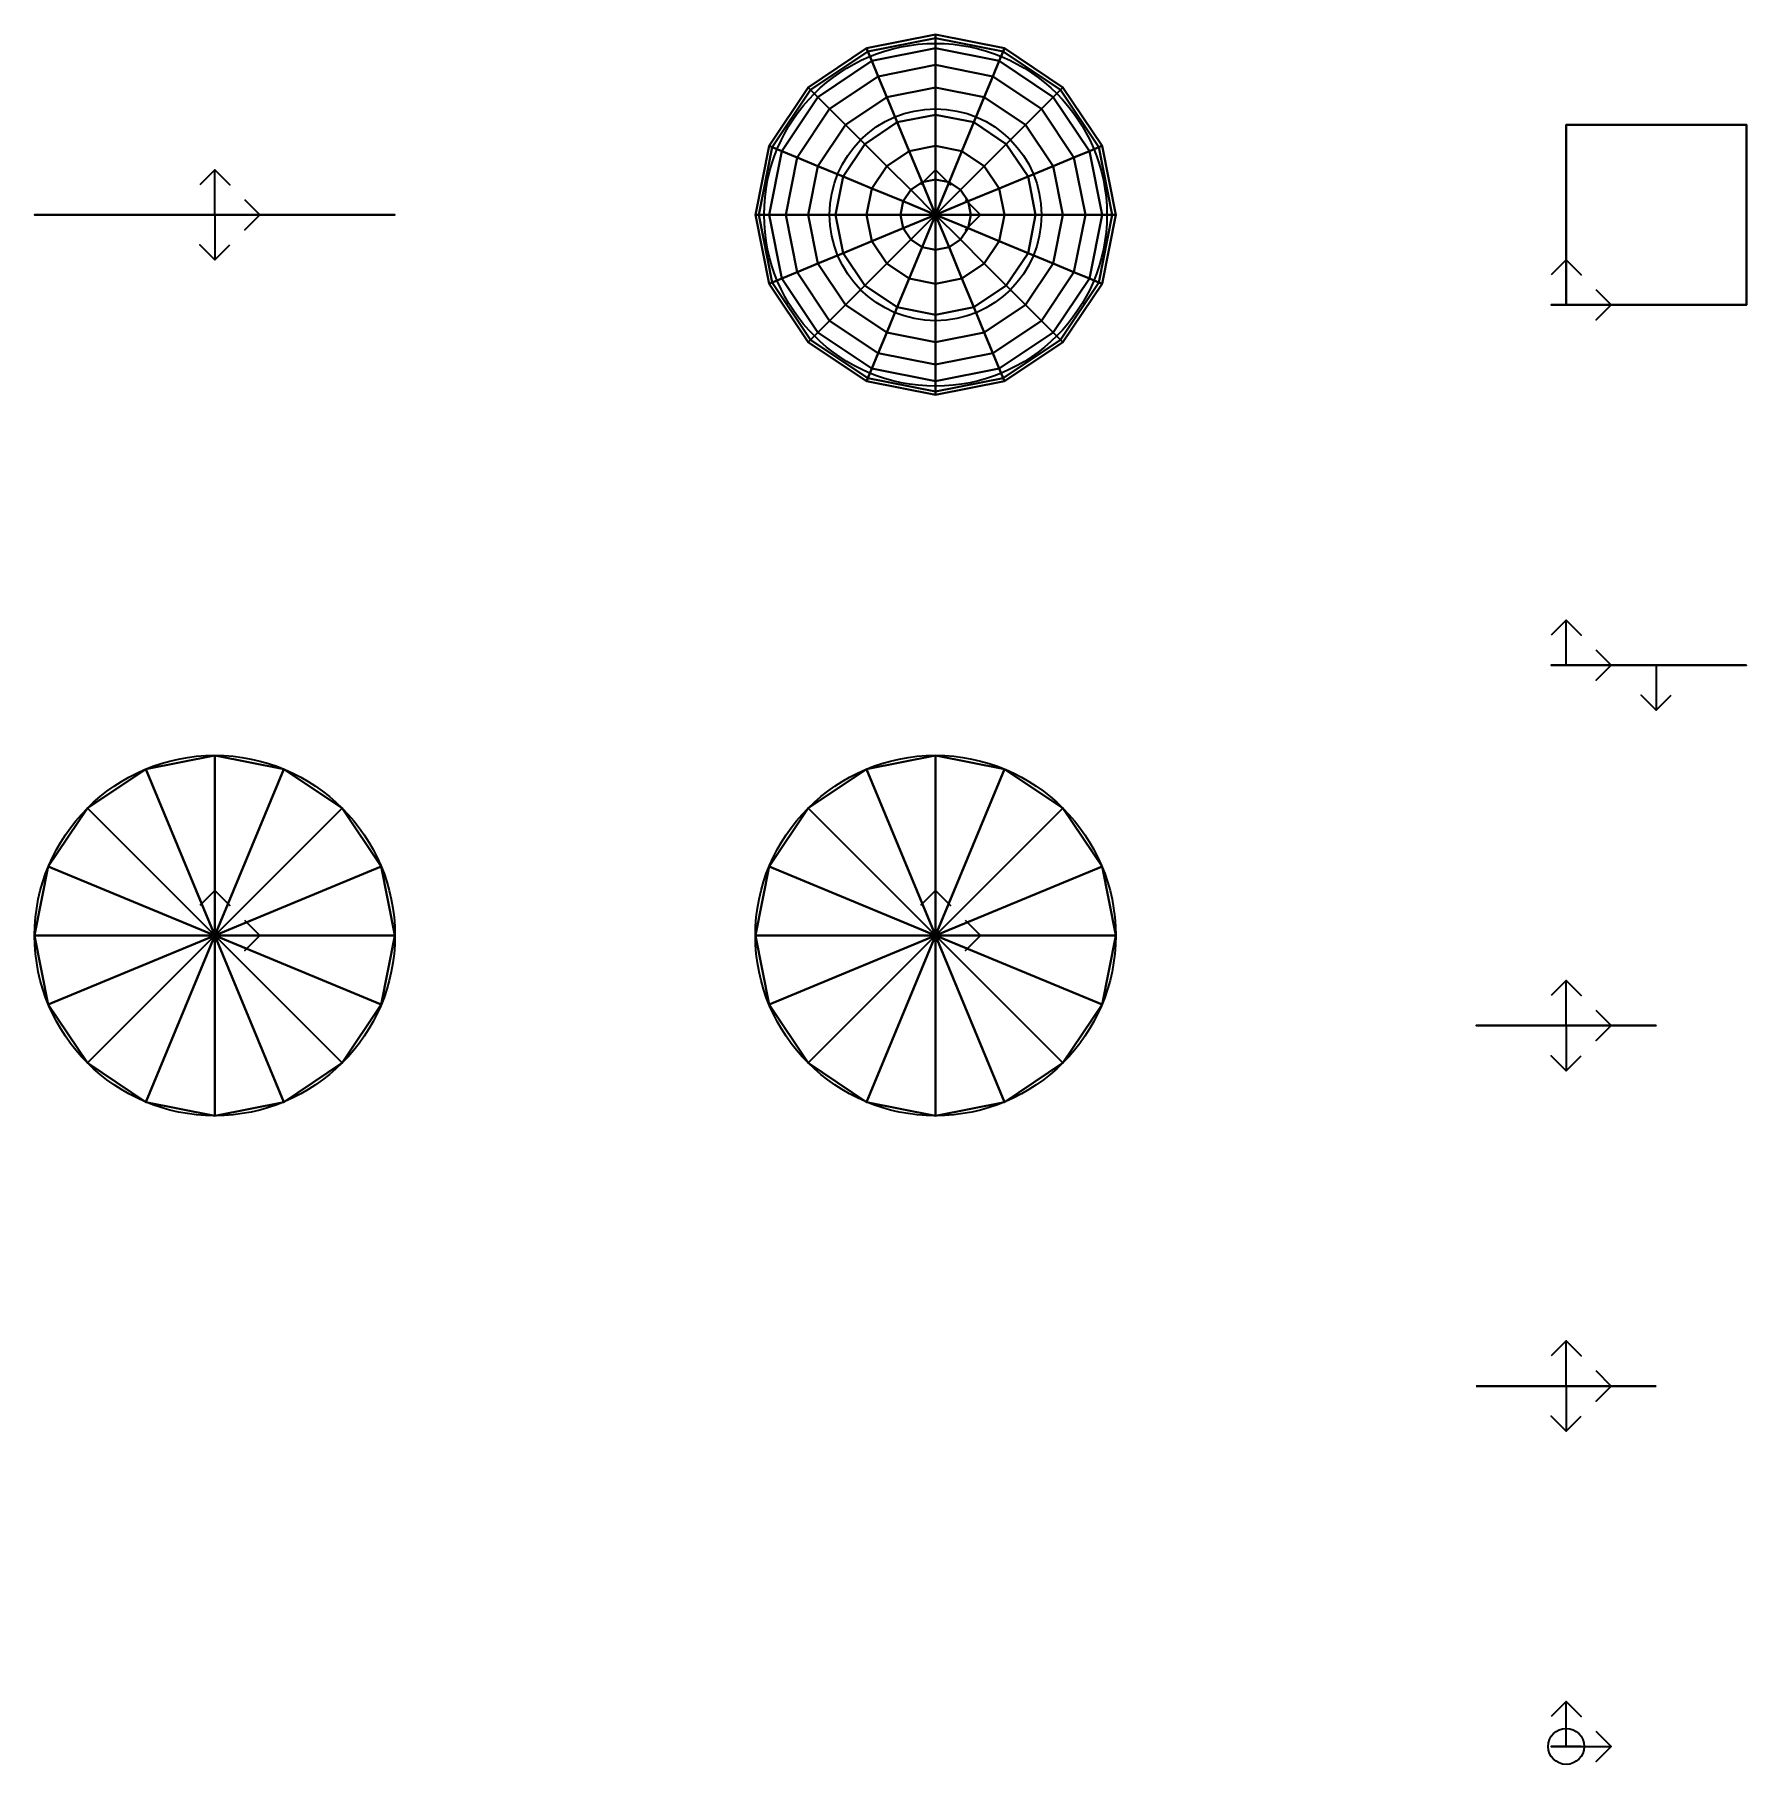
# Model space of a CAD drawing. Header units: millimetres. Extents: x -8.5 to 1, y -8.1 to 1.5.
import ezdxf
from ezdxf.enums import TextEntityAlignment as Align

# ---------------------------------------------------------------- set-up
doc = ezdxf.new("R2010")
doc.units = ezdxf.units.MM
doc.layers.add('meshes', color=2, linetype='Continuous')
doc.layers.add('vectors', color=7, linetype='Continuous')
doc.styles.get("Standard").update_dxf_attribs({"font": 'arial.ttf'})

# ---------------------------------------------------------------- blocks, each defined once
blk = doc.blocks.new('a-cone')
for p in [(0, 1), (0, 0), (-1, 0), (0, -1), (1, 0)]:
    blk.add_line(p, (0, 0, 1))
blk.add_circle((0, 0), 1)
at = {"layer": 'meshes'}
for points in [[(0, 0), (0, 0), (-0.3827, 0.9239), (0, 1)], [(0, 1), (-0.3827, 0.9239), (0, 0, 1)], [(0, 0), (0, 0), (0, 1), (0.3827, 0.9239)], [(0.3827, 0.9239), (0, 1), (0, 0, 1)], [(0, 0), (0, 0), (-0.7071, 0.7071), (-0.3827, 0.9239)], [(-0.3827, 0.9239), (-0.7071, 0.7071), (0, 0, 1)], [(0, 0), (0, 0), (0.3827, 0.9239), (0.7071, 0.7071)], [(0.7071, 0.7071), (0.3827, 0.9239), (0, 0, 1)], [(0, 0), (0, 0), (-0.9239, 0.3827), (-0.7071, 0.7071)], [(-0.7071, 0.7071), (-0.9239, 0.3827), (0, 0, 1)], [(0, 0), (0, 0), (0.7071, 0.7071), (0.9239, 0.3827)], [(0.9239, 0.3827), (0.7071, 0.7071), (0, 0, 1)], [(0, 0), (0, 0), (-1, 0), (-0.9239, 0.3827)], [(-0.9239, 0.3827), (-1, 0), (0, 0, 1)], [(0, 0), (0, 0), (0.9239, 0.3827), (1, 0)], [(1, 0), (0.9239, 0.3827), (0, 0, 1)], [(0, 0), (0, 0), (-0.9239, -0.3827), (-1, 0)], [(-1, 0), (-0.9239, -0.3827), (0, 0, 1)], [(0, 0), (0, 0), (-0.7071, -0.7071), (-0.9239, -0.3827)], [(-0.9239, -0.3827), (-0.7071, -0.7071), (0, 0, 1)], [(0, 0), (0, 0), (-0.3827, -0.9239), (-0.7071, -0.7071)], [(-0.7071, -0.7071), (-0.3827, -0.9239), (0, 0, 1)], [(0, 0), (0, 0), (0, -1), (-0.3827, -0.9239)], [(-0.3827, -0.9239), (0, -1), (0, 0, 1)], [(0, 0), (0, 0), (0.3827, -0.9239), (0, -1)], [(0, 0), (0, 0), (0.7071, -0.7071), (0.3827, -0.9239)], [(0, 0), (0, 0), (0.9239, -0.3827), (0.7071, -0.7071)], [(0, 0), (0, 0), (1, 0), (0.9239, -0.3827)], [(0, -1), (0.3827, -0.9239), (0, 0, 1)], [(0.3827, -0.9239), (0.7071, -0.7071), (0, 0, 1)], [(0.7071, -0.7071), (0.9239, -0.3827), (0, 0, 1)], [(0.9239, -0.3827), (1, 0), (0, 0, 1)], [(0, 0, 1), (0, 0, 1), (0, 0, 1)], [(0, 0, 1), (0, 0, 1), (0, 0, 1)], [(0, 0, 1), (0, 0, 1), (0, 0, 1)], [(0, 0, 1), (0, 0, 1), (0, 0, 1)], [(0, 0, 1), (0, 0, 1), (0, 0, 1)], [(0, 0, 1), (0, 0, 1), (0, 0, 1)], [(0, 0, 1), (0, 0, 1), (0, 0, 1)], [(0, 0, 1), (0, 0, 1), (0, 0, 1)], [(0, 0, 1), (0, 0, 1), (0, 0, 1)], [(0, 0, 1), (0, 0, 1), (0, 0, 1)], [(0, 0, 1), (0, 0, 1), (0, 0, 1)], [(0, 0, 1), (0, 0, 1), (0, 0, 1)], [(0, 0, 1), (0, 0, 1), (0, 0, 1)], [(0, 0, 1), (0, 0, 1), (0, 0, 1)], [(0, 0, 1), (0, 0, 1), (0, 0, 1)], [(0, 0, 1), (0, 0, 1), (0, 0, 1)]]:
    blk.add_3dface(points, dxfattribs=at)
at = {"layer": 'vectors', "color": 3, "extrusion": (1.22465e-16, -4.74705e-15, -1), "elevation": 0}
blk.add_lwpolyline([(0, 0), (0, 0.25), (-0.0833, 0.1667), (0, 0.25), (0.0833, 0.1667)], dxfattribs=at)
at = {"layer": 'vectors', "color": 5, "extrusion": (0, -1, 6.12323e-17)}
blk.add_lwpolyline([(0, 0), (0, 0.25), (-0.0833, 0.1667), (0, 0.25), (0.0833, 0.1667)], dxfattribs=at)
at = {"layer": 'vectors', "color": 1, "extrusion": (0, -1.22465e-16, -1), "elevation": 0}
blk.add_lwpolyline([(0, 0), (-0.25, 0), (-0.1667, -0.0833), (-0.25, 0), (-0.1667, 0.0833)], dxfattribs=at)
at = {"flags": 1}
for tag, p in [('open-ended', (0.7557, 0.6525)), ('radius-top', (0.7557, 0.3525)), ('segments-height', (0.7557, 0.0525)), ('segments-radial', (0.7557, -0.2475)), ('theta-length', (0.7557, -0.5475)), ('theta-start', (0.7557, -0.8475))]:
    blk.add_attdef(tag, p, '', height=0.2, dxfattribs=at)
blk = doc.blocks.new('a-box')
blk.add_lwpolyline([(0, 0), (0, 1), (1, 1), (1, 0)], close=True)
at = {"layer": 'meshes'}
for points in [[(1, 0), (0, 0), (0, 1), (1, 1)], [(1, 0, 1), (0, 0, 1), (0, 1, 1), (1, 1, 1)], [(0, 0), (0, 1), (0, 1, 1), (0, 0, 1)], [(0, 1), (1, 1), (1, 1, 1), (0, 1, 1)], [(1, 1), (1, 0), (1, 0, 1), (1, 1, 1)], [(1, 0), (0, 0), (0, 0, 1), (1, 0, 1)]]:
    blk.add_3dface(points, dxfattribs=at)
at = {"layer": 'vectors', "color": 3, "extrusion": (1.22465e-16, -4.74705e-15, -1), "elevation": 0}
blk.add_lwpolyline([(0, 0), (0, 0.25), (-0.0833, 0.1667), (0, 0.25), (0.0833, 0.1667)], dxfattribs=at)
at = {"layer": 'vectors', "color": 5, "extrusion": (0, -1, 6.12323e-17)}
blk.add_lwpolyline([(0, 0), (0, 0.25), (-0.0833, 0.1667), (0, 0.25), (0.0833, 0.1667)], dxfattribs=at)
at = {"layer": 'vectors', "color": 1, "extrusion": (0, -1.22465e-16, -1)}
blk.add_lwpolyline([(0, 0), (-0.25, 0), (-0.1667, -0.0833), (-0.25, 0), (-0.1667, 0.0833)], dxfattribs=at)
at = {"flags": 1}
for tag, p in [('segments-height', (1.2557, 0.6889)), ('segments-depth', (1.2557, 0.3889)), ('segments-width', (1.2557, 0.0889))]:
    blk.add_attdef(tag, p, '', height=0.2, dxfattribs=at)
blk = doc.blocks.new('a-cylinder')
for p, q in [((0, 1), (0, 1, 1)), ((0, 0), (0, 0, 1)), ((-1, 0), (-1, 0, 1)), ((1, 0), (1, 0, 1)), ((0, -1), (0, -1, 1))]:
    blk.add_line(p, q)
for centre in [(0, 0), (0, 0, 1)]:
    blk.add_circle(centre, 1)
at = {"layer": 'meshes'}
for points in [[(0, 0), (0, 0), (-0.3827, 0.9239), (0, 1)], [(0, 1), (-0.3827, 0.9239), (-0.3827, 0.9239, 1), (0, 1, 1)], [(0, 1, 1), (-0.3827, 0.9239, 1), (0, 0, 1)], [(0, 0), (0, 0), (0, 1), (0.3827, 0.9239)], [(0.3827, 0.9239), (0, 1), (0, 1, 1), (0.3827, 0.9239, 1)], [(0.3827, 0.9239, 1), (0, 1, 1), (0, 0, 1)], [(0, 0), (0, 0), (-0.7071, 0.7071), (-0.3827, 0.9239)], [(-0.3827, 0.9239), (-0.7071, 0.7071), (-0.7071, 0.7071, 1), (-0.3827, 0.9239, 1)], [(-0.3827, 0.9239, 1), (-0.7071, 0.7071, 1), (0, 0, 1)], [(0, 0), (0, 0), (0.3827, 0.9239), (0.7071, 0.7071)], [(0.7071, 0.7071, 1), (0.3827, 0.9239, 1), (0, 0, 1)], [(0.7071, 0.7071), (0.3827, 0.9239), (0.3827, 0.9239, 1), (0.7071, 0.7071, 1)], [(0, 0), (0, 0), (-0.9239, 0.3827), (-0.7071, 0.7071)], [(-0.7071, 0.7071), (-0.9239, 0.3827), (-0.9239, 0.3827, 1), (-0.7071, 0.7071, 1)], [(-0.7071, 0.7071, 1), (-0.9239, 0.3827, 1), (0, 0, 1)], [(0, 0), (0, 0), (0.7071, 0.7071), (0.9239, 0.3827)], [(0.9239, 0.3827, 1), (0.7071, 0.7071, 1), (0, 0, 1)], [(0.9239, 0.3827), (0.7071, 0.7071), (0.7071, 0.7071, 1), (0.9239, 0.3827, 1)], [(0, 0), (0, 0), (-1, 0), (-0.9239, 0.3827)], [(-0.9239, 0.3827), (-1, 0), (-1, 0, 1), (-0.9239, 0.3827, 1)], [(-0.9239, 0.3827, 1), (-1, 0, 1), (0, 0, 1)], [(0, 0), (0, 0), (0.9239, 0.3827), (1, 0)], [(1, 0, 1), (0.9239, 0.3827, 1), (0, 0, 1)], [(1, 0), (0.9239, 0.3827), (0.9239, 0.3827, 1), (1, 0, 1)], [(0, 0), (0, 0), (-0.9239, -0.3827), (-1, 0)], [(-1, 0), (-0.9239, -0.3827), (-0.9239, -0.3827, 1), (-1, 0, 1)], [(-1, 0, 1), (-0.9239, -0.3827, 1), (0, 0, 1)], [(0, 0), (0, 0), (-0.7071, -0.7071), (-0.9239, -0.3827)], [(-0.9239, -0.3827, 1), (-0.7071, -0.7071, 1), (0, 0, 1)], [(0, 0), (0, 0), (-0.3827, -0.9239), (-0.7071, -0.7071)], [(-0.7071, -0.7071, 1), (-0.3827, -0.9239, 1), (0, 0, 1)], [(0, 0), (0, 0), (0, -1), (-0.3827, -0.9239)], [(-0.3827, -0.9239, 1), (0, -1, 1), (0, 0, 1)], [(0, 0), (0, 0), (0.3827, -0.9239), (0, -1)], [(0, 0), (0, 0), (0.7071, -0.7071), (0.3827, -0.9239)], [(0, 0), (0, 0), (0.9239, -0.3827), (0.7071, -0.7071)], [(0, 0), (0, 0), (1, 0), (0.9239, -0.3827)], [(0, -1, 1), (0.3827, -0.9239, 1), (0, 0, 1)], [(0.3827, -0.9239, 1), (0.7071, -0.7071, 1), (0, 0, 1)], [(0.7071, -0.7071, 1), (0.9239, -0.3827, 1), (0, 0, 1)], [(0.9239, -0.3827, 1), (1, 0, 1), (0, 0, 1)], [(0.9239, -0.3827), (1, 0), (1, 0, 1), (0.9239, -0.3827, 1)], [(-0.9239, -0.3827), (-0.7071, -0.7071), (-0.7071, -0.7071, 1), (-0.9239, -0.3827, 1)], [(0.7071, -0.7071), (0.9239, -0.3827), (0.9239, -0.3827, 1), (0.7071, -0.7071, 1)], [(-0.7071, -0.7071), (-0.3827, -0.9239), (-0.3827, -0.9239, 1), (-0.7071, -0.7071, 1)], [(0.3827, -0.9239), (0.7071, -0.7071), (0.7071, -0.7071, 1), (0.3827, -0.9239, 1)], [(-0.3827, -0.9239), (0, -1), (0, -1, 1), (-0.3827, -0.9239, 1)], [(0, -1), (0.3827, -0.9239), (0.3827, -0.9239, 1), (0, -1, 1)]]:
    blk.add_3dface(points, dxfattribs=at)
at = {"layer": 'vectors', "color": 3, "extrusion": (1.22465e-16, -4.74705e-15, -1), "elevation": 0}
blk.add_lwpolyline([(0, 0), (0, 0.25), (-0.0833, 0.1667), (0, 0.25), (0.0833, 0.1667)], dxfattribs=at)
at = {"layer": 'vectors', "color": 5, "extrusion": (0, -1, 6.12323e-17)}
blk.add_lwpolyline([(0, 0), (0, 0.25), (-0.0833, 0.1667), (0, 0.25), (0.0833, 0.1667)], dxfattribs=at)
at = {"layer": 'vectors', "color": 1, "extrusion": (0, -1.22465e-16, -1)}
blk.add_lwpolyline([(0, 0), (-0.25, 0), (-0.1667, -0.0833), (-0.25, 0), (-0.1667, 0.0833)], dxfattribs=at)
at = {"flags": 1}
for tag, p in [('open-ended', (0.7557, 0.6525)), ('radius-top', (0.7557, 0.3525)), ('segments-height', (0.7557, 0.0525)), ('segments-radial', (0.7557, -0.2475)), ('theta-length', (0.7557, -0.5475)), ('theta-start', (0.7557, -0.8475))]:
    blk.add_attdef(tag, p, '', height=0.2, dxfattribs=at)
blk = doc.blocks.new('a-sphere')
blk.add_line((0, 0), (0, 0, 2))
for centre, radius in [((0, 0, 0.691), 0.9511), ((0, 0, 1.309), 0.9511), ((0, 0, 0.191), 0.5878), ((0, 0, 1.809), 0.5878)]:
    blk.add_circle(centre, radius)
at = {"extrusion": (1, 0, 0)}
blk.add_arc((0, 1), 1, 270, 90, dxfattribs=at)
at = {"extrusion": (0, 1, 0)}
blk.add_arc((0, 1), 1, 270, 90, dxfattribs=at)
at = {"extrusion": (-1, 0, 0)}
blk.add_arc((0, 1), 1, 270, 90, dxfattribs=at)
at = {"extrusion": (0, -1, 0)}
blk.add_arc((0, 1), 1, 270, 90, dxfattribs=at)
at = {"layer": 'meshes'}
for points in [[(0, 0.9808, 1.1951), (0, 1, 1), (-0.3827, 0.9239, 1), (-0.3753, 0.9061, 1.1951)], [(0, 1, 1), (0, 0.9808, 0.8049), (-0.3753, 0.9061, 0.8049), (-0.3827, 0.9239, 1)], [(0, 0.9239, 1.3827), (0, 0.9808, 1.1951), (-0.3753, 0.9061, 1.1951), (-0.3536, 0.8536, 1.3827)], [(0, 0.9808, 0.8049), (0, 0.9239, 0.6173), (-0.3536, 0.8536, 0.6173), (-0.3753, 0.9061, 0.8049)], [(0.3753, 0.9061, 1.1951), (0.3827, 0.9239, 1), (0, 1, 1), (0, 0.9808, 1.1951)], [(0.3827, 0.9239, 1), (0.3753, 0.9061, 0.8049), (0, 0.9808, 0.8049), (0, 1, 1)], [(0.3536, 0.8536, 1.3827), (0.3753, 0.9061, 1.1951), (0, 0.9808, 1.1951), (0, 0.9239, 1.3827)], [(0.3753, 0.9061, 0.8049), (0.3536, 0.8536, 0.6173), (0, 0.9239, 0.6173), (0, 0.9808, 0.8049)], [(-0.3753, 0.9061, 1.1951), (-0.3827, 0.9239, 1), (-0.7071, 0.7071, 1), (-0.6935, 0.6935, 1.1951)], [(-0.3827, 0.9239, 1), (-0.3753, 0.9061, 0.8049), (-0.6935, 0.6935, 0.8049), (-0.7071, 0.7071, 1)], [(-0.3536, 0.8536, 1.3827), (-0.3753, 0.9061, 1.1951), (-0.6935, 0.6935, 1.1951), (-0.6533, 0.6533, 1.3827)], [(-0.3753, 0.9061, 0.8049), (-0.3536, 0.8536, 0.6173), (-0.6533, 0.6533, 0.6173), (-0.6935, 0.6935, 0.8049)], [(0, 0.8315, 1.5556), (0, 0.9239, 1.3827), (-0.3536, 0.8536, 1.3827), (-0.3182, 0.7682, 1.5556)], [(0, 0.9239, 0.6173), (0, 0.8315, 0.4444), (-0.3182, 0.7682, 0.4444), (-0.3536, 0.8536, 0.6173)], [(0.3182, 0.7682, 1.5556), (0.3536, 0.8536, 1.3827), (0, 0.9239, 1.3827), (0, 0.8315, 1.5556)], [(0.3536, 0.8536, 0.6173), (0.3182, 0.7682, 0.4444), (0, 0.8315, 0.4444), (0, 0.9239, 0.6173)], [(0.6533, 0.6533, 1.3827), (0.6935, 0.6935, 1.1951), (0.3753, 0.9061, 1.1951), (0.3536, 0.8536, 1.3827)], [(0.6935, 0.6935, 0.8049), (0.6533, 0.6533, 0.6173), (0.3536, 0.8536, 0.6173), (0.3753, 0.9061, 0.8049)], [(0.6935, 0.6935, 1.1951), (0.7071, 0.7071, 1), (0.3827, 0.9239, 1), (0.3753, 0.9061, 1.1951)], [(0.7071, 0.7071, 1), (0.6935, 0.6935, 0.8049), (0.3753, 0.9061, 0.8049), (0.3827, 0.9239, 1)], [(-0.3182, 0.7682, 1.5556), (-0.3536, 0.8536, 1.3827), (-0.6533, 0.6533, 1.3827), (-0.5879, 0.5879, 1.5556)], [(-0.3536, 0.8536, 0.6173), (-0.3182, 0.7682, 0.4444), (-0.5879, 0.5879, 0.4444), (-0.6533, 0.6533, 0.6173)], [(-0.2706, 0.6533, 1.7071), (-0.3182, 0.7682, 1.5556), (-0.5879, 0.5879, 1.5556), (-0.5, 0.5, 1.7071)], [(-0.3182, 0.7682, 0.4444), (-0.2706, 0.6533, 0.2929), (-0.5, 0.5, 0.2929), (-0.5879, 0.5879, 0.4444)], [(0, 0.7071, 1.7071), (0, 0.8315, 1.5556), (-0.3182, 0.7682, 1.5556), (-0.2706, 0.6533, 1.7071)], [(0, 0.8315, 0.4444), (0, 0.7071, 0.2929), (-0.2706, 0.6533, 0.2929), (-0.3182, 0.7682, 0.4444)], [(0.2706, 0.6533, 1.7071), (0.3182, 0.7682, 1.5556), (0, 0.8315, 1.5556), (0, 0.7071, 1.7071)], [(0.3182, 0.7682, 0.4444), (0.2706, 0.6533, 0.2929), (0, 0.7071, 0.2929), (0, 0.8315, 0.4444)], [(0.5, 0.5, 1.7071), (0.5879, 0.5879, 1.5556), (0.3182, 0.7682, 1.5556), (0.2706, 0.6533, 1.7071)], [(0.5879, 0.5879, 0.4444), (0.5, 0.5, 0.2929), (0.2706, 0.6533, 0.2929), (0.3182, 0.7682, 0.4444)], [(0.5879, 0.5879, 1.5556), (0.6533, 0.6533, 1.3827), (0.3536, 0.8536, 1.3827), (0.3182, 0.7682, 1.5556)], [(0.6533, 0.6533, 0.6173), (0.5879, 0.5879, 0.4444), (0.3182, 0.7682, 0.4444), (0.3536, 0.8536, 0.6173)], [(-0.6935, 0.6935, 1.1951), (-0.7071, 0.7071, 1), (-0.9239, 0.3827, 1), (-0.9061, 0.3753, 1.1951)], [(-0.7071, 0.7071, 1), (-0.6935, 0.6935, 0.8049), (-0.9061, 0.3753, 0.8049), (-0.9239, 0.3827, 1)], [(-0.6533, 0.6533, 1.3827), (-0.6935, 0.6935, 1.1951), (-0.9061, 0.3753, 1.1951), (-0.8536, 0.3536, 1.3827)], [(-0.6935, 0.6935, 0.8049), (-0.6533, 0.6533, 0.6173), (-0.8536, 0.3536, 0.6173), (-0.9061, 0.3753, 0.8049)], [(0, 0.5556, 1.8315), (0, 0.7071, 1.7071), (-0.2706, 0.6533, 1.7071), (-0.2126, 0.5133, 1.8315)], [(0, 0.7071, 0.2929), (0, 0.5556, 0.1685), (-0.2126, 0.5133, 0.1685), (-0.2706, 0.6533, 0.2929)], [(0.2126, 0.5133, 1.8315), (0.2706, 0.6533, 1.7071), (0, 0.7071, 1.7071), (0, 0.5556, 1.8315)], [(0.2706, 0.6533, 0.2929), (0.2126, 0.5133, 0.1685), (0, 0.5556, 0.1685), (0, 0.7071, 0.2929)], [(0.8536, 0.3536, 1.3827), (0.9061, 0.3753, 1.1951), (0.6935, 0.6935, 1.1951), (0.6533, 0.6533, 1.3827)], [(0.9061, 0.3753, 0.8049), (0.8536, 0.3536, 0.6173), (0.6533, 0.6533, 0.6173), (0.6935, 0.6935, 0.8049)], [(0.9061, 0.3753, 1.1951), (0.9239, 0.3827, 1), (0.7071, 0.7071, 1), (0.6935, 0.6935, 1.1951)], [(0.9239, 0.3827, 1), (0.9061, 0.3753, 0.8049), (0.6935, 0.6935, 0.8049), (0.7071, 0.7071, 1)], [(-0.5879, 0.5879, 1.5556), (-0.6533, 0.6533, 1.3827), (-0.8536, 0.3536, 1.3827), (-0.7682, 0.3182, 1.5556)], [(-0.6533, 0.6533, 0.6173), (-0.5879, 0.5879, 0.4444), (-0.7682, 0.3182, 0.4444), (-0.8536, 0.3536, 0.6173)], [(-0.5, 0.5, 1.7071), (-0.5879, 0.5879, 1.5556), (-0.7682, 0.3182, 1.5556), (-0.6533, 0.2706, 1.7071)], [(-0.5879, 0.5879, 0.4444), (-0.5, 0.5, 0.2929), (-0.6533, 0.2706, 0.2929), (-0.7682, 0.3182, 0.4444)], [(-0.2126, 0.5133, 1.8315), (-0.2706, 0.6533, 1.7071), (-0.5, 0.5, 1.7071), (-0.3928, 0.3928, 1.8315)], [(-0.2706, 0.6533, 0.2929), (-0.2126, 0.5133, 0.1685), (-0.3928, 0.3928, 0.1685), (-0.5, 0.5, 0.2929)], [(0.3928, 0.3928, 1.8315), (0.5, 0.5, 1.7071), (0.2706, 0.6533, 1.7071), (0.2126, 0.5133, 1.8315)], [(0.5, 0.5, 0.2929), (0.3928, 0.3928, 0.1685), (0.2126, 0.5133, 0.1685), (0.2706, 0.6533, 0.2929)], [(0.6533, 0.2706, 1.7071), (0.7682, 0.3182, 1.5556), (0.5879, 0.5879, 1.5556), (0.5, 0.5, 1.7071)], [(0.7682, 0.3182, 0.4444), (0.6533, 0.2706, 0.2929), (0.5, 0.5, 0.2929), (0.5879, 0.5879, 0.4444)], [(0.7682, 0.3182, 1.5556), (0.8536, 0.3536, 1.3827), (0.6533, 0.6533, 1.3827), (0.5879, 0.5879, 1.5556)], [(0.8536, 0.3536, 0.6173), (0.7682, 0.3182, 0.4444), (0.5879, 0.5879, 0.4444), (0.6533, 0.6533, 0.6173)], [(-0.3928, 0.3928, 1.8315), (-0.5, 0.5, 1.7071), (-0.6533, 0.2706, 1.7071), (-0.5133, 0.2126, 1.8315)], [(-0.5, 0.5, 0.2929), (-0.3928, 0.3928, 0.1685), (-0.5133, 0.2126, 0.1685), (-0.6533, 0.2706, 0.2929)], [(-0.1464, 0.3536, 1.9239), (-0.2126, 0.5133, 1.8315), (-0.3928, 0.3928, 1.8315), (-0.2706, 0.2706, 1.9239)], [(-0.2126, 0.5133, 0.1685), (-0.1464, 0.3536, 0.0761), (-0.2706, 0.2706, 0.0761), (-0.3928, 0.3928, 0.1685)], [(0, 0.3827, 1.9239), (0, 0.5556, 1.8315), (-0.2126, 0.5133, 1.8315), (-0.1464, 0.3536, 1.9239)], [(0, 0.5556, 0.1685), (0, 0.3827, 0.0761), (-0.1464, 0.3536, 0.0761), (-0.2126, 0.5133, 0.1685)], [(0.1464, 0.3536, 1.9239), (0.2126, 0.5133, 1.8315), (0, 0.5556, 1.8315), (0, 0.3827, 1.9239)], [(0.2126, 0.5133, 0.1685), (0.1464, 0.3536, 0.0761), (0, 0.3827, 0.0761), (0, 0.5556, 0.1685)], [(0.2706, 0.2706, 1.9239), (0.3928, 0.3928, 1.8315), (0.2126, 0.5133, 1.8315), (0.1464, 0.3536, 1.9239)], [(0.3928, 0.3928, 0.1685), (0.2706, 0.2706, 0.0761), (0.1464, 0.3536, 0.0761), (0.2126, 0.5133, 0.1685)], [(0.5133, 0.2126, 1.8315), (0.6533, 0.2706, 1.7071), (0.5, 0.5, 1.7071), (0.3928, 0.3928, 1.8315)], [(0.6533, 0.2706, 0.2929), (0.5133, 0.2126, 0.1685), (0.3928, 0.3928, 0.1685), (0.5, 0.5, 0.2929)], [(-0.2706, 0.2706, 1.9239), (-0.3928, 0.3928, 1.8315), (-0.5133, 0.2126, 1.8315), (-0.3536, 0.1464, 1.9239)], [(-0.3928, 0.3928, 0.1685), (-0.2706, 0.2706, 0.0761), (-0.3536, 0.1464, 0.0761), (-0.5133, 0.2126, 0.1685)], [(0.3536, 0.1464, 1.9239), (0.5133, 0.2126, 1.8315), (0.3928, 0.3928, 1.8315), (0.2706, 0.2706, 1.9239)], [(0.5133, 0.2126, 0.1685), (0.3536, 0.1464, 0.0761), (0.2706, 0.2706, 0.0761), (0.3928, 0.3928, 0.1685)], [(-0.9061, 0.3753, 1.1951), (-0.9239, 0.3827, 1), (-1, 0, 1), (-0.9808, 0, 1.1951)], [(-0.9239, 0.3827, 1), (-0.9061, 0.3753, 0.8049), (-0.9808, 0, 0.8049), (-1, 0, 1)], [(-0.8536, 0.3536, 1.3827), (-0.9061, 0.3753, 1.1951), (-0.9808, 0, 1.1951), (-0.9239, 0, 1.3827)], [(-0.9061, 0.3753, 0.8049), (-0.8536, 0.3536, 0.6173), (-0.9239, 0, 0.6173), (-0.9808, 0, 0.8049)], [(-0.7682, 0.3182, 1.5556), (-0.8536, 0.3536, 1.3827), (-0.9239, 0, 1.3827), (-0.8315, 0, 1.5556)], [(-0.8536, 0.3536, 0.6173), (-0.7682, 0.3182, 0.4444), (-0.8315, 0, 0.4444), (-0.9239, 0, 0.6173)], [(-0.6533, 0.2706, 1.7071), (-0.7682, 0.3182, 1.5556), (-0.8315, 0, 1.5556), (-0.7071, 0, 1.7071)], [(-0.7682, 0.3182, 0.4444), (-0.6533, 0.2706, 0.2929), (-0.7071, 0, 0.2929), (-0.8315, 0, 0.4444)], [(-0.0747, 0.1802, 1.9808), (-0.1464, 0.3536, 1.9239), (-0.2706, 0.2706, 1.9239), (-0.1379, 0.1379, 1.9808)], [(-0.1464, 0.3536, 0.0761), (-0.0747, 0.1802, 0.0192), (-0.1379, 0.1379, 0.0192), (-0.2706, 0.2706, 0.0761)], [(0, 0.1951, 1.9808), (0, 0.3827, 1.9239), (-0.1464, 0.3536, 1.9239), (-0.0747, 0.1802, 1.9808)], [(0, 0.3827, 0.0761), (0, 0.1951, 0.0192), (-0.0747, 0.1802, 0.0192), (-0.1464, 0.3536, 0.0761)], [(0.0747, 0.1802, 1.9808), (0.1464, 0.3536, 1.9239), (0, 0.3827, 1.9239), (0, 0.1951, 1.9808)], [(0.1464, 0.3536, 0.0761), (0.0747, 0.1802, 0.0192), (0, 0.1951, 0.0192), (0, 0.3827, 0.0761)], [(0.1379, 0.1379, 1.9808), (0.2706, 0.2706, 1.9239), (0.1464, 0.3536, 1.9239), (0.0747, 0.1802, 1.9808)], [(0.2706, 0.2706, 0.0761), (0.1379, 0.1379, 0.0192), (0.0747, 0.1802, 0.0192), (0.1464, 0.3536, 0.0761)], [(0.7071, 0, 1.7071), (0.8315, 0, 1.5556), (0.7682, 0.3182, 1.5556), (0.6533, 0.2706, 1.7071)], [(0.8315, 0, 0.4444), (0.7071, 0, 0.2929), (0.6533, 0.2706, 0.2929), (0.7682, 0.3182, 0.4444)], [(0.8315, 0, 1.5556), (0.9239, 0, 1.3827), (0.8536, 0.3536, 1.3827), (0.7682, 0.3182, 1.5556)], [(0.9239, 0, 0.6173), (0.8315, 0, 0.4444), (0.7682, 0.3182, 0.4444), (0.8536, 0.3536, 0.6173)], [(0.9239, 0, 1.3827), (0.9808, 0, 1.1951), (0.9061, 0.3753, 1.1951), (0.8536, 0.3536, 1.3827)], [(0.9808, 0, 0.8049), (0.9239, 0, 0.6173), (0.8536, 0.3536, 0.6173), (0.9061, 0.3753, 0.8049)], [(0.9808, 0, 1.1951), (1, 0, 1), (0.9239, 0.3827, 1), (0.9061, 0.3753, 1.1951)], [(1, 0, 1), (0.9808, 0, 0.8049), (0.9061, 0.3753, 0.8049), (0.9239, 0.3827, 1)], [(-0.5133, 0.2126, 1.8315), (-0.6533, 0.2706, 1.7071), (-0.7071, 0, 1.7071), (-0.5556, 0, 1.8315)], [(-0.6533, 0.2706, 0.2929), (-0.5133, 0.2126, 0.1685), (-0.5556, 0, 0.1685), (-0.7071, 0, 0.2929)], [(-0.3536, 0.1464, 1.9239), (-0.5133, 0.2126, 1.8315), (-0.5556, 0, 1.8315), (-0.3827, 0, 1.9239)], [(-0.5133, 0.2126, 0.1685), (-0.3536, 0.1464, 0.0761), (-0.3827, 0, 0.0761), (-0.5556, 0, 0.1685)], [(-0.1379, 0.1379, 1.9808), (-0.2706, 0.2706, 1.9239), (-0.3536, 0.1464, 1.9239), (-0.1802, 0.0747, 1.9808)], [(-0.2706, 0.2706, 0.0761), (-0.1379, 0.1379, 0.0192), (-0.1802, 0.0747, 0.0192), (-0.3536, 0.1464, 0.0761)], [(0, 0, 2), (0, 0.1951, 1.9808), (-0.0747, 0.1802, 1.9808), (0, 0, 2)], [(0, 0.1951, 0.0192), (0, 0), (0, 0), (-0.0747, 0.1802, 0.0192)], [(0, 0, 2), (0.0747, 0.1802, 1.9808), (0, 0.1951, 1.9808), (0, 0, 2)], [(0.0747, 0.1802, 0.0192), (0, 0), (0, 0), (0, 0.1951, 0.0192)], [(0.1802, 0.0747, 1.9808), (0.3536, 0.1464, 1.9239), (0.2706, 0.2706, 1.9239), (0.1379, 0.1379, 1.9808)], [(0.3536, 0.1464, 0.0761), (0.1802, 0.0747, 0.0192), (0.1379, 0.1379, 0.0192), (0.2706, 0.2706, 0.0761)], [(0.3827, 0, 1.9239), (0.5556, 0, 1.8315), (0.5133, 0.2126, 1.8315), (0.3536, 0.1464, 1.9239)], [(0.5556, 0, 0.1685), (0.3827, 0, 0.0761), (0.3536, 0.1464, 0.0761), (0.5133, 0.2126, 0.1685)], [(0.5556, 0, 1.8315), (0.7071, 0, 1.7071), (0.6533, 0.2706, 1.7071), (0.5133, 0.2126, 1.8315)], [(0.7071, 0, 0.2929), (0.5556, 0, 0.1685), (0.5133, 0.2126, 0.1685), (0.6533, 0.2706, 0.2929)], [(-0.1802, 0.0747, 1.9808), (-0.3536, 0.1464, 1.9239), (-0.3827, 0, 1.9239), (-0.1951, 0, 1.9808)], [(-0.3536, 0.1464, 0.0761), (-0.1802, 0.0747, 0.0192), (-0.1951, 0, 0.0192), (-0.3827, 0, 0.0761)], [(0, 0, 2), (-0.1379, 0.1379, 1.9808), (-0.1802, 0.0747, 1.9808), (0, 0, 2)], [(-0.1379, 0.1379, 0.0192), (0, 0), (0, 0), (-0.1802, 0.0747, 0.0192)], [(0, 0, 2), (-0.0747, 0.1802, 1.9808), (-0.1379, 0.1379, 1.9808), (0, 0, 2)], [(-0.0747, 0.1802, 0.0192), (0, 0), (0, 0), (-0.1379, 0.1379, 0.0192)], [(0, 0, 2), (0.1379, 0.1379, 1.9808), (0.0747, 0.1802, 1.9808), (0, 0, 2)], [(0.1379, 0.1379, 0.0192), (0, 0), (0, 0), (0.0747, 0.1802, 0.0192)], [(0, 0, 2), (0.1802, 0.0747, 1.9808), (0.1379, 0.1379, 1.9808), (0, 0, 2)], [(0.1802, 0.0747, 0.0192), (0, 0), (0, 0), (0.1379, 0.1379, 0.0192)], [(0.1951, 0, 1.9808), (0.3827, 0, 1.9239), (0.3536, 0.1464, 1.9239), (0.1802, 0.0747, 1.9808)], [(0.3827, 0, 0.0761), (0.1951, 0, 0.0192), (0.1802, 0.0747, 0.0192), (0.3536, 0.1464, 0.0761)], [(-0.9808, 0, 1.1951), (-1, 0, 1), (-0.9239, -0.3827, 1), (-0.9061, -0.3753, 1.1951)], [(-1, 0, 1), (-0.9808, 0, 0.8049), (-0.9061, -0.3753, 0.8049), (-0.9239, -0.3827, 1)], [(-0.9239, 0, 1.3827), (-0.9808, 0, 1.1951), (-0.9061, -0.3753, 1.1951), (-0.8536, -0.3536, 1.3827)], [(-0.9808, 0, 0.8049), (-0.9239, 0, 0.6173), (-0.8536, -0.3536, 0.6173), (-0.9061, -0.3753, 0.8049)], [(-0.8315, 0, 1.5556), (-0.9239, 0, 1.3827), (-0.8536, -0.3536, 1.3827), (-0.7682, -0.3182, 1.5556)], [(-0.9239, 0, 0.6173), (-0.8315, 0, 0.4444), (-0.7682, -0.3182, 0.4444), (-0.8536, -0.3536, 0.6173)], [(-0.7071, 0, 1.7071), (-0.8315, 0, 1.5556), (-0.7682, -0.3182, 1.5556), (-0.6533, -0.2706, 1.7071)], [(-0.8315, 0, 0.4444), (-0.7071, 0, 0.2929), (-0.6533, -0.2706, 0.2929), (-0.7682, -0.3182, 0.4444)], [(-0.5556, 0, 1.8315), (-0.7071, 0, 1.7071), (-0.6533, -0.2706, 1.7071), (-0.5133, -0.2126, 1.8315)], [(-0.7071, 0, 0.2929), (-0.5556, 0, 0.1685), (-0.5133, -0.2126, 0.1685), (-0.6533, -0.2706, 0.2929)], [(-0.3827, 0, 1.9239), (-0.5556, 0, 1.8315), (-0.5133, -0.2126, 1.8315), (-0.3536, -0.1464, 1.9239)], [(-0.5556, 0, 0.1685), (-0.3827, 0, 0.0761), (-0.3536, -0.1464, 0.0761), (-0.5133, -0.2126, 0.1685)], [(-0.1951, 0, 1.9808), (-0.3827, 0, 1.9239), (-0.3536, -0.1464, 1.9239), (-0.1802, -0.0747, 1.9808)], [(-0.3827, 0, 0.0761), (-0.1951, 0, 0.0192), (-0.1802, -0.0747, 0.0192), (-0.3536, -0.1464, 0.0761)], [(0, 0, 2), (-0.1802, 0.0747, 1.9808), (-0.1951, 0, 1.9808), (0, 0, 2)], [(-0.1802, 0.0747, 0.0192), (0, 0), (0, 0), (-0.1951, 0, 0.0192)], [(0, 0, 2), (-0.1951, 0, 1.9808), (-0.1802, -0.0747, 1.9808), (0, 0, 2)], [(-0.1951, 0, 0.0192), (0, 0), (0, 0), (-0.1802, -0.0747, 0.0192)], [(0, 0, 2), (-0.1802, -0.0747, 1.9808), (-0.1379, -0.1379, 1.9808), (0, 0, 2)], [(-0.1802, -0.0747, 0.0192), (0, 0), (0, 0), (-0.1379, -0.1379, 0.0192)], [(0, 0, 2), (-0.1379, -0.1379, 1.9808), (-0.0747, -0.1802, 1.9808), (0, 0, 2)], [(-0.1379, -0.1379, 0.0192), (0, 0), (0, 0), (-0.0747, -0.1802, 0.0192)], [(0, 0, 2), (-0.0747, -0.1802, 1.9808), (0, -0.1951, 1.9808), (0, 0, 2)], [(-0.0747, -0.1802, 0.0192), (0, 0), (0, 0), (0, -0.1951, 0.0192)], [(0, 0, 2), (0.1951, 0, 1.9808), (0.1802, 0.0747, 1.9808), (0, 0, 2)], [(0.1951, 0, 0.0192), (0, 0), (0, 0), (0.1802, 0.0747, 0.0192)], [(0, 0, 2), (0, -0.1951, 1.9808), (0.0747, -0.1802, 1.9808), (0, 0, 2)], [(0, -0.1951, 0.0192), (0, 0), (0, 0), (0.0747, -0.1802, 0.0192)], [(0, 0, 2), (0.0747, -0.1802, 1.9808), (0.1379, -0.1379, 1.9808), (0, 0, 2)], [(0.0747, -0.1802, 0.0192), (0, 0), (0, 0), (0.1379, -0.1379, 0.0192)], [(0, 0, 2), (0.1379, -0.1379, 1.9808), (0.1802, -0.0747, 1.9808), (0, 0, 2)], [(0.1379, -0.1379, 0.0192), (0, 0), (0, 0), (0.1802, -0.0747, 0.0192)], [(0, 0, 2), (0.1802, -0.0747, 1.9808), (0.1951, 0, 1.9808), (0, 0, 2)], [(0.1802, -0.0747, 0.0192), (0, 0), (0, 0), (0.1951, 0, 0.0192)], [(0.1802, -0.0747, 1.9808), (0.3536, -0.1464, 1.9239), (0.3827, 0, 1.9239), (0.1951, 0, 1.9808)], [(0.3536, -0.1464, 0.0761), (0.1802, -0.0747, 0.0192), (0.1951, 0, 0.0192), (0.3827, 0, 0.0761)], [(0.3536, -0.1464, 1.9239), (0.5133, -0.2126, 1.8315), (0.5556, 0, 1.8315), (0.3827, 0, 1.9239)], [(0.5133, -0.2126, 0.1685), (0.3536, -0.1464, 0.0761), (0.3827, 0, 0.0761), (0.5556, 0, 0.1685)], [(0.5133, -0.2126, 1.8315), (0.6533, -0.2706, 1.7071), (0.7071, 0, 1.7071), (0.5556, 0, 1.8315)], [(0.6533, -0.2706, 0.2929), (0.5133, -0.2126, 0.1685), (0.5556, 0, 0.1685), (0.7071, 0, 0.2929)], [(0.6533, -0.2706, 1.7071), (0.7682, -0.3182, 1.5556), (0.8315, 0, 1.5556), (0.7071, 0, 1.7071)], [(0.7682, -0.3182, 0.4444), (0.6533, -0.2706, 0.2929), (0.7071, 0, 0.2929), (0.8315, 0, 0.4444)], [(0.7682, -0.3182, 1.5556), (0.8536, -0.3536, 1.3827), (0.9239, 0, 1.3827), (0.8315, 0, 1.5556)], [(0.8536, -0.3536, 0.6173), (0.7682, -0.3182, 0.4444), (0.8315, 0, 0.4444), (0.9239, 0, 0.6173)], [(0.8536, -0.3536, 1.3827), (0.9061, -0.3753, 1.1951), (0.9808, 0, 1.1951), (0.9239, 0, 1.3827)], [(0.9061, -0.3753, 0.8049), (0.8536, -0.3536, 0.6173), (0.9239, 0, 0.6173), (0.9808, 0, 0.8049)], [(0.9061, -0.3753, 1.1951), (0.9239, -0.3827, 1), (1, 0, 1), (0.9808, 0, 1.1951)], [(0.9239, -0.3827, 1), (0.9061, -0.3753, 0.8049), (0.9808, 0, 0.8049), (1, 0, 1)], [(-0.1802, -0.0747, 1.9808), (-0.3536, -0.1464, 1.9239), (-0.2706, -0.2706, 1.9239), (-0.1379, -0.1379, 1.9808)], [(-0.3536, -0.1464, 0.0761), (-0.1802, -0.0747, 0.0192), (-0.1379, -0.1379, 0.0192), (-0.2706, -0.2706, 0.0761)], [(0.1379, -0.1379, 1.9808), (0.2706, -0.2706, 1.9239), (0.3536, -0.1464, 1.9239), (0.1802, -0.0747, 1.9808)], [(0.2706, -0.2706, 0.0761), (0.1379, -0.1379, 0.0192), (0.1802, -0.0747, 0.0192), (0.3536, -0.1464, 0.0761)], [(-0.3536, -0.1464, 1.9239), (-0.5133, -0.2126, 1.8315), (-0.3928, -0.3928, 1.8315), (-0.2706, -0.2706, 1.9239)], [(-0.5133, -0.2126, 0.1685), (-0.3536, -0.1464, 0.0761), (-0.2706, -0.2706, 0.0761), (-0.3928, -0.3928, 0.1685)], [(-0.1379, -0.1379, 1.9808), (-0.2706, -0.2706, 1.9239), (-0.1464, -0.3536, 1.9239), (-0.0747, -0.1802, 1.9808)], [(-0.2706, -0.2706, 0.0761), (-0.1379, -0.1379, 0.0192), (-0.0747, -0.1802, 0.0192), (-0.1464, -0.3536, 0.0761)], [(-0.0747, -0.1802, 1.9808), (-0.1464, -0.3536, 1.9239), (0, -0.3827, 1.9239), (0, -0.1951, 1.9808)], [(-0.1464, -0.3536, 0.0761), (-0.0747, -0.1802, 0.0192), (0, -0.1951, 0.0192), (0, -0.3827, 0.0761)], [(0, -0.1951, 1.9808), (0, -0.3827, 1.9239), (0.1464, -0.3536, 1.9239), (0.0747, -0.1802, 1.9808)], [(0, -0.3827, 0.0761), (0, -0.1951, 0.0192), (0.0747, -0.1802, 0.0192), (0.1464, -0.3536, 0.0761)], [(0.0747, -0.1802, 1.9808), (0.1464, -0.3536, 1.9239), (0.2706, -0.2706, 1.9239), (0.1379, -0.1379, 1.9808)], [(0.1464, -0.3536, 0.0761), (0.0747, -0.1802, 0.0192), (0.1379, -0.1379, 0.0192), (0.2706, -0.2706, 0.0761)], [(0.2706, -0.2706, 1.9239), (0.3928, -0.3928, 1.8315), (0.5133, -0.2126, 1.8315), (0.3536, -0.1464, 1.9239)], [(0.3928, -0.3928, 0.1685), (0.2706, -0.2706, 0.0761), (0.3536, -0.1464, 0.0761), (0.5133, -0.2126, 0.1685)], [(-0.6533, -0.2706, 1.7071), (-0.7682, -0.3182, 1.5556), (-0.5879, -0.5879, 1.5556), (-0.5, -0.5, 1.7071)], [(-0.7682, -0.3182, 0.4444), (-0.6533, -0.2706, 0.2929), (-0.5, -0.5, 0.2929), (-0.5879, -0.5879, 0.4444)], [(-0.5133, -0.2126, 1.8315), (-0.6533, -0.2706, 1.7071), (-0.5, -0.5, 1.7071), (-0.3928, -0.3928, 1.8315)], [(-0.6533, -0.2706, 0.2929), (-0.5133, -0.2126, 0.1685), (-0.3928, -0.3928, 0.1685), (-0.5, -0.5, 0.2929)], [(-0.2706, -0.2706, 1.9239), (-0.3928, -0.3928, 1.8315), (-0.2126, -0.5133, 1.8315), (-0.1464, -0.3536, 1.9239)], [(-0.3928, -0.3928, 0.1685), (-0.2706, -0.2706, 0.0761), (-0.1464, -0.3536, 0.0761), (-0.2126, -0.5133, 0.1685)], [(0.1464, -0.3536, 1.9239), (0.2126, -0.5133, 1.8315), (0.3928, -0.3928, 1.8315), (0.2706, -0.2706, 1.9239)], [(0.2126, -0.5133, 0.1685), (0.1464, -0.3536, 0.0761), (0.2706, -0.2706, 0.0761), (0.3928, -0.3928, 0.1685)], [(0.3928, -0.3928, 1.8315), (0.5, -0.5, 1.7071), (0.6533, -0.2706, 1.7071), (0.5133, -0.2126, 1.8315)], [(0.5, -0.5, 0.2929), (0.3928, -0.3928, 0.1685), (0.5133, -0.2126, 0.1685), (0.6533, -0.2706, 0.2929)], [(0.5, -0.5, 1.7071), (0.5879, -0.5879, 1.5556), (0.7682, -0.3182, 1.5556), (0.6533, -0.2706, 1.7071)], [(0.5879, -0.5879, 0.4444), (0.5, -0.5, 0.2929), (0.6533, -0.2706, 0.2929), (0.7682, -0.3182, 0.4444)], [(-0.9061, -0.3753, 1.1951), (-0.9239, -0.3827, 1), (-0.7071, -0.7071, 1), (-0.6935, -0.6935, 1.1951)], [(-0.9239, -0.3827, 1), (-0.9061, -0.3753, 0.8049), (-0.6935, -0.6935, 0.8049), (-0.7071, -0.7071, 1)], [(-0.8536, -0.3536, 1.3827), (-0.9061, -0.3753, 1.1951), (-0.6935, -0.6935, 1.1951), (-0.6533, -0.6533, 1.3827)], [(-0.9061, -0.3753, 0.8049), (-0.8536, -0.3536, 0.6173), (-0.6533, -0.6533, 0.6173), (-0.6935, -0.6935, 0.8049)], [(-0.7682, -0.3182, 1.5556), (-0.8536, -0.3536, 1.3827), (-0.6533, -0.6533, 1.3827), (-0.5879, -0.5879, 1.5556)], [(-0.8536, -0.3536, 0.6173), (-0.7682, -0.3182, 0.4444), (-0.5879, -0.5879, 0.4444), (-0.6533, -0.6533, 0.6173)], [(-0.1464, -0.3536, 1.9239), (-0.2126, -0.5133, 1.8315), (0, -0.5556, 1.8315), (0, -0.3827, 1.9239)], [(-0.2126, -0.5133, 0.1685), (-0.1464, -0.3536, 0.0761), (0, -0.3827, 0.0761), (0, -0.5556, 0.1685)], [(0, -0.3827, 1.9239), (0, -0.5556, 1.8315), (0.2126, -0.5133, 1.8315), (0.1464, -0.3536, 1.9239)], [(0, -0.5556, 0.1685), (0, -0.3827, 0.0761), (0.1464, -0.3536, 0.0761), (0.2126, -0.5133, 0.1685)], [(0.5879, -0.5879, 1.5556), (0.6533, -0.6533, 1.3827), (0.8536, -0.3536, 1.3827), (0.7682, -0.3182, 1.5556)], [(0.6533, -0.6533, 0.6173), (0.5879, -0.5879, 0.4444), (0.7682, -0.3182, 0.4444), (0.8536, -0.3536, 0.6173)], [(0.6533, -0.6533, 1.3827), (0.6935, -0.6935, 1.1951), (0.9061, -0.3753, 1.1951), (0.8536, -0.3536, 1.3827)], [(0.6935, -0.6935, 0.8049), (0.6533, -0.6533, 0.6173), (0.8536, -0.3536, 0.6173), (0.9061, -0.3753, 0.8049)], [(0.6935, -0.6935, 1.1951), (0.7071, -0.7071, 1), (0.9239, -0.3827, 1), (0.9061, -0.3753, 1.1951)], [(0.7071, -0.7071, 1), (0.6935, -0.6935, 0.8049), (0.9061, -0.3753, 0.8049), (0.9239, -0.3827, 1)], [(-0.3928, -0.3928, 1.8315), (-0.5, -0.5, 1.7071), (-0.2706, -0.6533, 1.7071), (-0.2126, -0.5133, 1.8315)], [(-0.5, -0.5, 0.2929), (-0.3928, -0.3928, 0.1685), (-0.2126, -0.5133, 0.1685), (-0.2706, -0.6533, 0.2929)], [(0.2126, -0.5133, 1.8315), (0.2706, -0.6533, 1.7071), (0.5, -0.5, 1.7071), (0.3928, -0.3928, 1.8315)], [(0.2706, -0.6533, 0.2929), (0.2126, -0.5133, 0.1685), (0.3928, -0.3928, 0.1685), (0.5, -0.5, 0.2929)], [(-0.5, -0.5, 1.7071), (-0.5879, -0.5879, 1.5556), (-0.3182, -0.7682, 1.5556), (-0.2706, -0.6533, 1.7071)], [(-0.5879, -0.5879, 0.4444), (-0.5, -0.5, 0.2929), (-0.2706, -0.6533, 0.2929), (-0.3182, -0.7682, 0.4444)], [(-0.2126, -0.5133, 1.8315), (-0.2706, -0.6533, 1.7071), (0, -0.7071, 1.7071), (0, -0.5556, 1.8315)], [(-0.2706, -0.6533, 0.2929), (-0.2126, -0.5133, 0.1685), (0, -0.5556, 0.1685), (0, -0.7071, 0.2929)], [(0, -0.5556, 1.8315), (0, -0.7071, 1.7071), (0.2706, -0.6533, 1.7071), (0.2126, -0.5133, 1.8315)], [(0, -0.7071, 0.2929), (0, -0.5556, 0.1685), (0.2126, -0.5133, 0.1685), (0.2706, -0.6533, 0.2929)], [(0.2706, -0.6533, 1.7071), (0.3182, -0.7682, 1.5556), (0.5879, -0.5879, 1.5556), (0.5, -0.5, 1.7071)], [(0.3182, -0.7682, 0.4444), (0.2706, -0.6533, 0.2929), (0.5, -0.5, 0.2929), (0.5879, -0.5879, 0.4444)], [(-0.6533, -0.6533, 1.3827), (-0.6935, -0.6935, 1.1951), (-0.3753, -0.9061, 1.1951), (-0.3536, -0.8536, 1.3827)], [(-0.6935, -0.6935, 0.8049), (-0.6533, -0.6533, 0.6173), (-0.3536, -0.8536, 0.6173), (-0.3753, -0.9061, 0.8049)], [(-0.5879, -0.5879, 1.5556), (-0.6533, -0.6533, 1.3827), (-0.3536, -0.8536, 1.3827), (-0.3182, -0.7682, 1.5556)], [(-0.6533, -0.6533, 0.6173), (-0.5879, -0.5879, 0.4444), (-0.3182, -0.7682, 0.4444), (-0.3536, -0.8536, 0.6173)], [(-0.2706, -0.6533, 1.7071), (-0.3182, -0.7682, 1.5556), (0, -0.8315, 1.5556), (0, -0.7071, 1.7071)], [(-0.3182, -0.7682, 0.4444), (-0.2706, -0.6533, 0.2929), (0, -0.7071, 0.2929), (0, -0.8315, 0.4444)], [(0, -0.7071, 1.7071), (0, -0.8315, 1.5556), (0.3182, -0.7682, 1.5556), (0.2706, -0.6533, 1.7071)], [(0, -0.8315, 0.4444), (0, -0.7071, 0.2929), (0.2706, -0.6533, 0.2929), (0.3182, -0.7682, 0.4444)], [(0.3182, -0.7682, 1.5556), (0.3536, -0.8536, 1.3827), (0.6533, -0.6533, 1.3827), (0.5879, -0.5879, 1.5556)], [(0.3536, -0.8536, 0.6173), (0.3182, -0.7682, 0.4444), (0.5879, -0.5879, 0.4444), (0.6533, -0.6533, 0.6173)], [(0.3536, -0.8536, 1.3827), (0.3753, -0.9061, 1.1951), (0.6935, -0.6935, 1.1951), (0.6533, -0.6533, 1.3827)], [(0.3753, -0.9061, 0.8049), (0.3536, -0.8536, 0.6173), (0.6533, -0.6533, 0.6173), (0.6935, -0.6935, 0.8049)], [(-0.6935, -0.6935, 1.1951), (-0.7071, -0.7071, 1), (-0.3827, -0.9239, 1), (-0.3753, -0.9061, 1.1951)], [(-0.7071, -0.7071, 1), (-0.6935, -0.6935, 0.8049), (-0.3753, -0.9061, 0.8049), (-0.3827, -0.9239, 1)], [(0.3753, -0.9061, 1.1951), (0.3827, -0.9239, 1), (0.7071, -0.7071, 1), (0.6935, -0.6935, 1.1951)], [(0.3827, -0.9239, 1), (0.3753, -0.9061, 0.8049), (0.6935, -0.6935, 0.8049), (0.7071, -0.7071, 1)], [(-0.3536, -0.8536, 1.3827), (-0.3753, -0.9061, 1.1951), (0, -0.9808, 1.1951), (0, -0.9239, 1.3827)], [(-0.3753, -0.9061, 0.8049), (-0.3536, -0.8536, 0.6173), (0, -0.9239, 0.6173), (0, -0.9808, 0.8049)], [(-0.3182, -0.7682, 1.5556), (-0.3536, -0.8536, 1.3827), (0, -0.9239, 1.3827), (0, -0.8315, 1.5556)], [(-0.3536, -0.8536, 0.6173), (-0.3182, -0.7682, 0.4444), (0, -0.8315, 0.4444), (0, -0.9239, 0.6173)], [(0, -0.8315, 1.5556), (0, -0.9239, 1.3827), (0.3536, -0.8536, 1.3827), (0.3182, -0.7682, 1.5556)], [(0, -0.9239, 0.6173), (0, -0.8315, 0.4444), (0.3182, -0.7682, 0.4444), (0.3536, -0.8536, 0.6173)], [(0, -0.9239, 1.3827), (0, -0.9808, 1.1951), (0.3753, -0.9061, 1.1951), (0.3536, -0.8536, 1.3827)], [(0, -0.9808, 0.8049), (0, -0.9239, 0.6173), (0.3536, -0.8536, 0.6173), (0.3753, -0.9061, 0.8049)], [(-0.3753, -0.9061, 1.1951), (-0.3827, -0.9239, 1), (0, -1, 1), (0, -0.9808, 1.1951)], [(-0.3827, -0.9239, 1), (-0.3753, -0.9061, 0.8049), (0, -0.9808, 0.8049), (0, -1, 1)], [(0, -0.9808, 1.1951), (0, -1, 1), (0.3827, -0.9239, 1), (0.3753, -0.9061, 1.1951)], [(0, -1, 1), (0, -0.9808, 0.8049), (0.3753, -0.9061, 0.8049), (0.3827, -0.9239, 1)]]:
    blk.add_3dface(points, dxfattribs=at)
at = {"layer": 'vectors', "color": 3, "extrusion": (1.22465e-16, -4.74705e-15, -1), "elevation": 0}
blk.add_lwpolyline([(0, 0), (0, 0.25), (-0.0833, 0.1667), (0, 0.25), (0.0833, 0.1667)], dxfattribs=at)
at = {"layer": 'vectors', "color": 5, "extrusion": (0, -1, 6.12323e-17)}
blk.add_lwpolyline([(0, 0), (0, 0.25), (-0.0833, 0.1667), (0, 0.25), (0.0833, 0.1667)], dxfattribs=at)
at = {"layer": 'vectors', "color": 1, "extrusion": (0, -1.22465e-16, -1)}
blk.add_lwpolyline([(0, 0), (-0.25, 0), (-0.1667, -0.0833), (-0.25, 0), (-0.1667, 0.0833)], dxfattribs=at)
at = {"flags": 1}
for tag, p in [('phi-length', (0.8529, 0.6573)), ('phi-start', (0.8529, 0.3573)), ('segments-height', (0.8529, 0.0573)), ('segments-width', (0.8529, -0.2427)), ('theta-length', (0.8529, -0.5427)), ('theta-start', (0.8529, -0.8427))]:
    blk.add_attdef(tag, p, '', height=0.2, dxfattribs=at)
blk = doc.blocks.new('a-circle')
at = {"extrusion": (0, -1, 6.12323e-17)}
blk.add_circle((0, 0), 1, dxfattribs=at)
at = {"layer": 'meshes'}
for points in [[(0, 0), (0, 0), (-1, 0), (-0.9239, 0, 0.3827)], [(0, 0), (0, 0), (-0.9239, 0, -0.3827), (-1, 0)], [(0, 0), (0, 0), (-0.9239, 0, 0.3827), (-0.7071, 0, 0.7071)], [(0, 0), (0, 0), (-0.7071, 0, -0.7071), (-0.9239, 0, -0.3827)], [(0, 0), (0, 0), (-0.7071, 0, 0.7071), (-0.3827, 0, 0.9239)], [(0, 0), (0, 0), (-0.3827, 0, -0.9239), (-0.7071, 0, -0.7071)], [(0, 0), (0, 0), (-0.3827, 0, 0.9239), (0, 0, 1)], [(0, 0), (0, 0), (0, 0, -1), (-0.3827, 0, -0.9239)], [(0, 0), (0, 0), (0.9239, 0, 0.3827), (1, 0)], [(0, 0), (0, 0), (0.7071, 0, 0.7071), (0.9239, 0, 0.3827)], [(0, 0), (0, 0), (0.3827, 0, 0.9239), (0.7071, 0, 0.7071)], [(0, 0), (0, 0), (0, 0, 1), (0.3827, 0, 0.9239)], [(0, 0), (0, 0), (0.3827, 0, -0.9239), (0, 0, -1)], [(0, 0), (0, 0), (0.7071, 0, -0.7071), (0.3827, 0, -0.9239)], [(0, 0), (0, 0), (0.9239, 0, -0.3827), (0.7071, 0, -0.7071)], [(0, 0), (0, 0), (1, 0), (0.9239, 0, -0.3827)]]:
    blk.add_3dface(points, dxfattribs=at)
at = {"layer": 'vectors', "color": 3, "extrusion": (1.22465e-16, -4.74705e-15, -1)}
blk.add_lwpolyline([(0, 0), (0, 0.25), (-0.0833, 0.1667), (0, 0.25), (0.0833, 0.1667)], dxfattribs=at)
at = {"layer": 'vectors', "color": 5, "extrusion": (0, -1, 6.12323e-17)}
blk.add_lwpolyline([(0, 0), (0, 0.25), (-0.0833, 0.1667), (0, 0.25), (0.0833, 0.1667)], dxfattribs=at)
at = {"layer": 'vectors', "extrusion": (-1.22465e-16, 4.74705e-15, -1)}
blk.add_lwpolyline([(0, 0), (0, -0.25), (0.0833, -0.1667), (0, -0.25), (-0.0833, -0.1667)], dxfattribs=at)
at = {"layer": 'vectors', "color": 1, "extrusion": (0, -1.22465e-16, -1)}
blk.add_lwpolyline([(0, 0), (-0.25, 0), (-0.1667, -0.0833), (-0.25, 0), (-0.1667, 0.0833)], dxfattribs=at)
at = {"flags": 1}
for tag, p in [('segments', (0.6698, 0.1146)), ('theta-length', (0.6698, -0.1854)), ('theta-start', (0.6698, -0.4854))]:
    blk.add_attdef(tag, p, '', height=0.2, dxfattribs=at)
blk = doc.blocks.new('a-plane')
for p, q in [((0, 0), (1, 0)), ((1, 0, 1), (0, 0, 1)), ((0, 0, 1), (0, 0)), ((1, 0), (1, 0, 1))]:
    blk.add_line(p, q)
at = {"layer": 'meshes'}
blk.add_3dface([(1, 0), (0, 0), (0, 0, 1), (1, 0, 1)], dxfattribs=at)
at = {"layer": 'vectors', "color": 3, "extrusion": (1.22465e-16, -4.74705e-15, -1)}
blk.add_lwpolyline([(0, 0), (0, 0.25), (-0.0833, 0.1667), (0, 0.25), (0.0833, 0.1667)], dxfattribs=at)
at = {"layer": 'vectors', "color": 5, "extrusion": (0, -1, 6.12323e-17)}
blk.add_lwpolyline([(0, 0), (0, 0.25), (-0.0833, 0.1667), (0, 0.25), (0.0833, 0.1667)], dxfattribs=at)
at = {"layer": 'vectors', "color": 1, "extrusion": (0, -1.22465e-16, -1)}
blk.add_lwpolyline([(0, 0), (-0.25, 0), (-0.1667, -0.0833), (-0.25, 0), (-0.1667, 0.0833)], dxfattribs=at)
at = {"layer": 'vectors', "extrusion": (-1.22465e-16, 4.74705e-15, -1), "elevation": -0.5}
blk.add_lwpolyline([(-0.5, 0), (-0.5, -0.25), (-0.4167, -0.1667), (-0.5, -0.25), (-0.5833, -0.1667)], dxfattribs=at)
at = {"flags": 1}
for tag, p in [('segments-height', (1.2557, 0.3889)), ('segments-width', (1.2557, 0.0889))]:
    blk.add_attdef(tag, p, '', height=0.2, dxfattribs=at)
blk = doc.blocks.new('look-at')
for p, q in [((-0.5, 0), (0.5, 0)), ((0.5, 0, 1), (-0.5, 0, 1)), ((-0.5, 0, 1), (-0.5, 0)), ((0.5, 0), (0.5, 0, 1))]:
    blk.add_line(p, q)
at = {"layer": 'meshes'}
blk.add_3dface([(0.5, 0), (-0.5, 0), (-0.5, 0, 1), (0.5, 0, 1)], dxfattribs=at)
at = {"layer": 'vectors', "color": 3, "extrusion": (1.22465e-16, -4.74705e-15, -1)}
blk.add_lwpolyline([(0, 0), (0, 0.25), (-0.0833, 0.1667), (0, 0.25), (0.0833, 0.1667)], dxfattribs=at)
at = {"layer": 'vectors', "color": 5, "extrusion": (0, -1, 6.12323e-17)}
blk.add_lwpolyline([(0, 0), (0, 0.25), (-0.0833, 0.1667), (0, 0.25), (0.0833, 0.1667)], dxfattribs=at)
at = {"layer": 'vectors', "color": 1, "extrusion": (0, -1.22465e-16, -1)}
blk.add_lwpolyline([(0, 0), (-0.25, 0), (-0.1667, -0.0833), (-0.25, 0), (-0.1667, 0.0833)], dxfattribs=at)
at = {"layer": 'vectors', "extrusion": (-1.22465e-16, 4.74705e-15, -1), "elevation": -0.5}
blk.add_lwpolyline([(0, 0), (0, -0.25), (0.0833, -0.1667), (0, -0.25), (-0.0833, -0.1667)], dxfattribs=at)
at = {"flags": 1}
for tag, p in [('segments-height', (0.7557, 0.3889)), ('segments-width', (0.7557, 0.0889))]:
    blk.add_attdef(tag, p, '', height=0.2, dxfattribs=at)
blk = doc.blocks.new('a-light')
at = {"extrusion": (1.22465e-16, -1, 4.93075e-15)}
blk.add_lwpolyline([(0, 0), (0, -0.5), (0.0833, -0.4167), (0, -0.5), (-0.0833, -0.4167)], dxfattribs=at)
blk.add_circle((0, 0), 0.1)
at = {"layer": 'vectors', "color": 3, "extrusion": (1.22465e-16, -4.74705e-15, -1), "elevation": 0}
blk.add_lwpolyline([(0, 0), (0, 0.25), (-0.0833, 0.1667), (0, 0.25), (0.0833, 0.1667)], dxfattribs=at)
at = {"layer": 'vectors', "color": 5, "extrusion": (0, -1, 6.12323e-17)}
blk.add_lwpolyline([(0, 0), (0, 0.25), (-0.0833, 0.1667), (0, 0.25), (0.0833, 0.1667)], dxfattribs=at)
at = {"layer": 'vectors', "color": 1, "extrusion": (0, -1.22465e-16, -1)}
blk.add_lwpolyline([(0, 0), (-0.25, 0), (-0.1667, -0.0833), (-0.25, 0), (-0.1667, 0.0833)], dxfattribs=at)
at = {"flags": 1}
for tag, p in [('type', (0.389, 0.0211)), ('intensity', (0.389, -0.2789)), ('decay', (0.389, -0.5789)), ('distance', (0.389, -0.8789)), ('angle', (0.389, -1.1789)), ('penumbra', (0.389, -1.4789))]:
    blk.add_attdef(tag, p, '', height=0.2, dxfattribs=at)
blk = doc.blocks.new('a-text')
for p, q in [((-0.5, 0, -0.5), (0.5, 0, -0.5)), ((0.5, 0, 0.5), (-0.5, 0, 0.5)), ((-0.5, 0, 0.5), (-0.5, 0, -0.5)), ((0.5, 0, -0.5), (0.5, 0, 0.5))]:
    blk.add_line(p, q)
at = {"layer": 'vectors', "color": 3, "extrusion": (1.22465e-16, -4.74705e-15, -1), "elevation": 0}
blk.add_lwpolyline([(0, 0), (0, 0.25), (-0.0833, 0.1667), (0, 0.25), (0.0833, 0.1667)], dxfattribs=at)
at = {"layer": 'vectors', "color": 5, "extrusion": (0, -1, 6.12323e-17)}
blk.add_lwpolyline([(0, 0), (0, 0.25), (-0.0833, 0.1667), (0, 0.25), (0.0833, 0.1667)], dxfattribs=at)
at = {"layer": 'vectors', "extrusion": (-1.22465e-16, 4.74705e-15, -1), "elevation": 0}
blk.add_lwpolyline([(0, 0), (0, -0.25), (0.0833, -0.1667), (0, -0.25), (-0.0833, -0.1667)], dxfattribs=at)
at = {"layer": 'vectors', "color": 1, "extrusion": (0, -1.22465e-16, -1)}
blk.add_lwpolyline([(0, 0), (-0.25, 0), (-0.1667, -0.0833), (-0.25, 0), (-0.1667, 0.0833)], dxfattribs=at)
at = {"flags": 1}
for tag, p in [('align', (0.7557, 0.3889)), ('wrap-count', (0.7557, 0.0889))]:
    blk.add_attdef(tag, p, '', height=0.2, dxfattribs=at)
at = {"extrusion": (0, -1, 6.12323e-17)}
blk.add_attdef('text', text='', height=0.2, dxfattribs=at).set_placement((0, 0), align=Align.MIDDLE_CENTER)

msp = doc.modelspace()

# ---------------------------------------------------------------- block references
for name, p in [('a-sphere', (-3.5, 0.5)), ('a-box', (0, 0)), ('a-circle', (-7.5, 0.5)), ('a-plane', (0, -2)), ('a-cylinder', (-7.5, -3.5)), ('a-cone', (-3.5, -3.5)), ('look-at', (0, -4)), ('a-light', (0, -8))]:
    msp.add_blockref(name, p)
ref = msp.add_blockref('a-text', (0, -6))
ref.add_attrib('text', 'text', dxfattribs={"extrusion": (0, -1, 6.12323e-17), "height": 0.2}).set_placement((0, 0, 6), align=Align.MIDDLE_CENTER)

doc.saveas('drawing.dxf')
